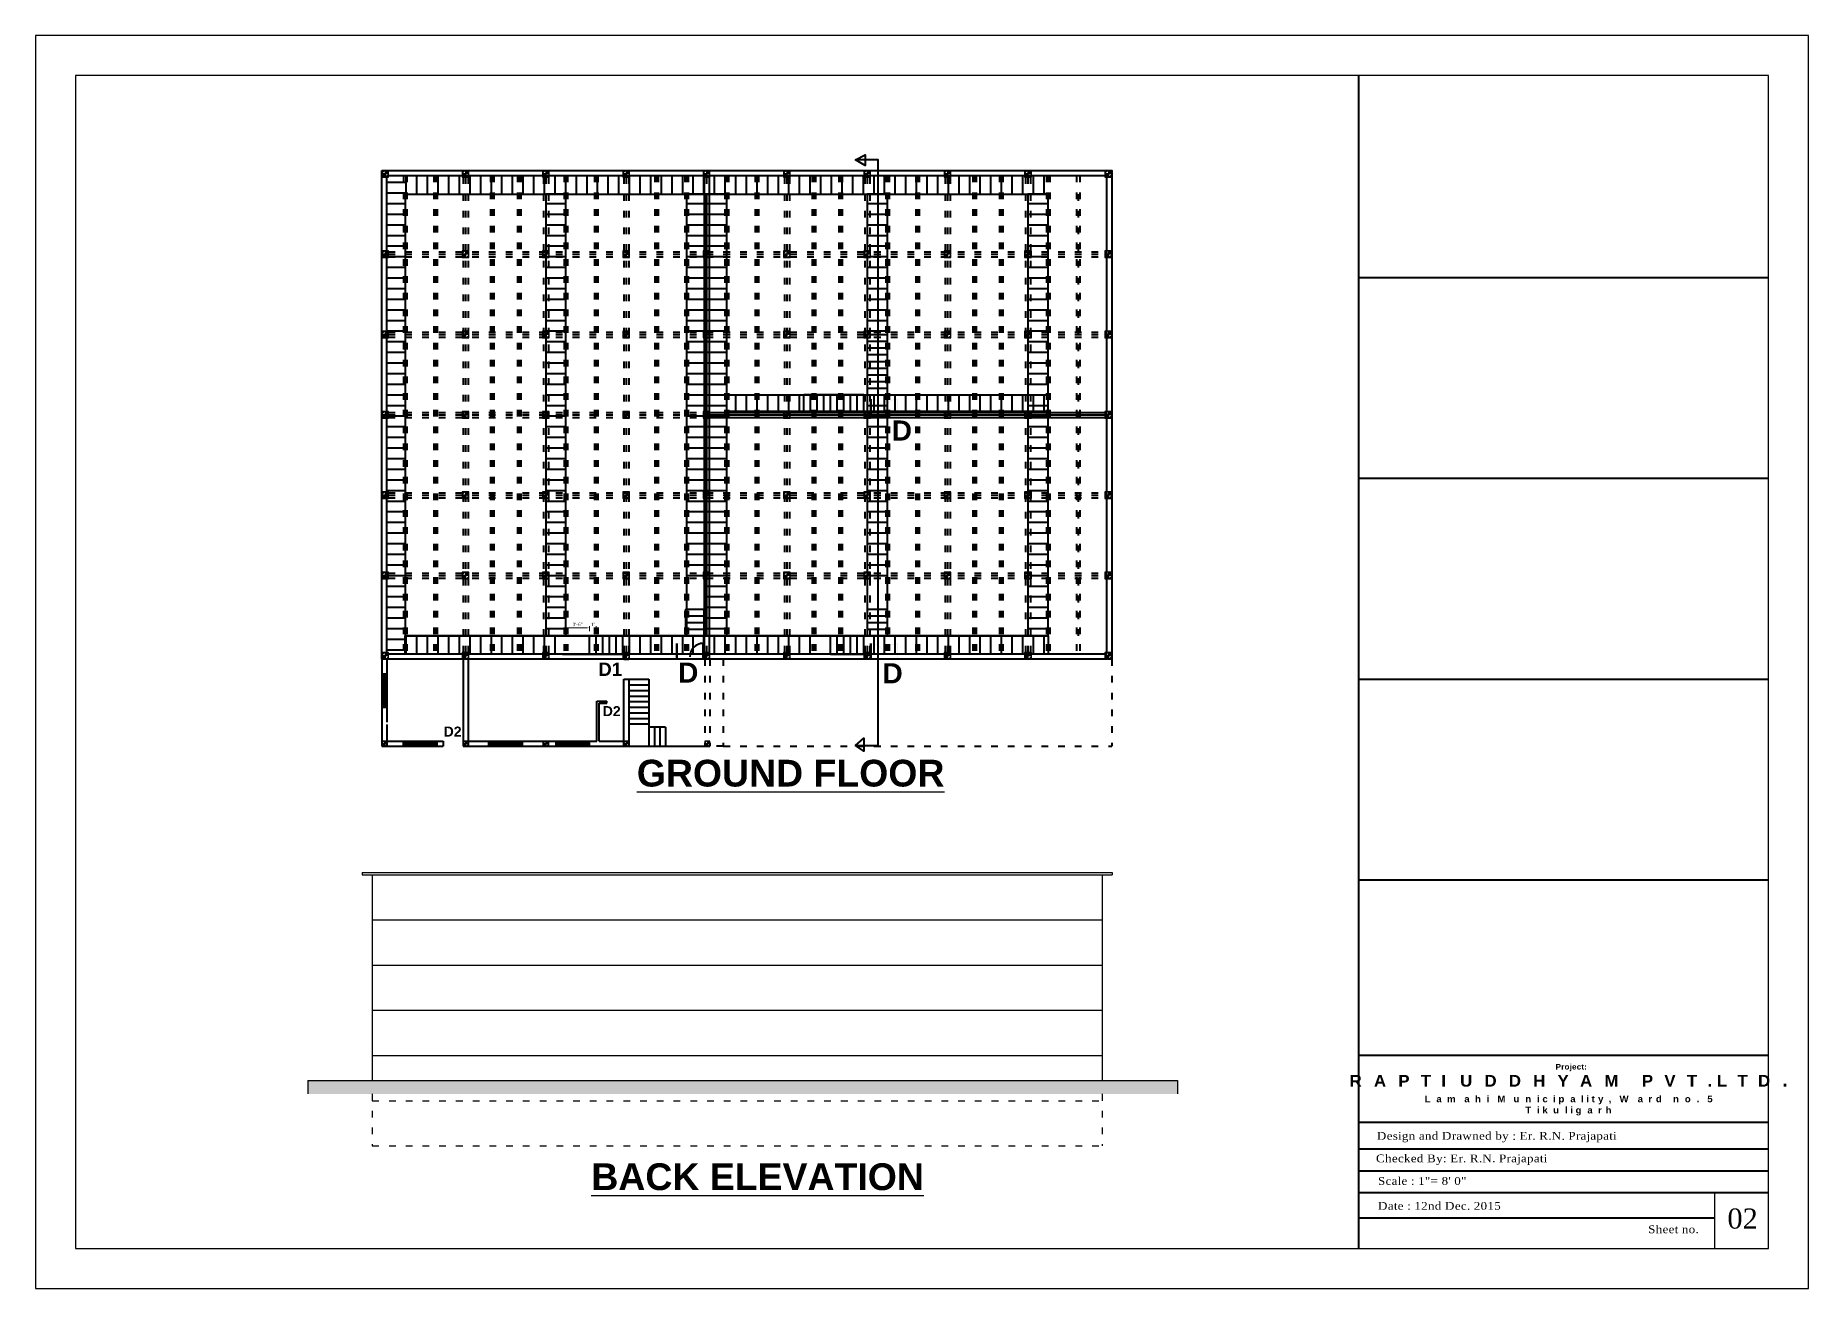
# Model space of a CAD drawing. Extents: x -2338379 to 930990, y -818978 to 106940.
# Drawn here: x 365218 to 368396, y -199437 to -197191 of the extents above; entities that cross this region are included whole.
import ezdxf

# ---------------------------------------------------------------- set-up
doc = ezdxf.new("R2010")
doc.units = 0
doc.header["$MEASUREMENT"] = 0
doc.header["$PDMODE"] = 34
doc.linetypes.add('ACAD_ISO03W100', pattern=[30, 12, -18])
doc.layers.get('0').update_dxf_attribs({"linetype": 'CONTINUOUS', "lineweight": 30})
doc.layers.get('DEFPOINTS').update_dxf_attribs({"linetype": 'CONTINUOUS'})
for name, color, linetype, lineweight in [('DIM', 6, 'CONTINUOUS', 20), ('Door', 5, 'CONTINUOUS', 5), ('STAIRCASE', 32, 'CONTINUOUS', 25), ('Text (Data)', 1, 'CONTINUOUS', 13), ('WALL', 1, 'CONTINUOUS', 40), ('way', 252, 'CONTINUOUS', 120)]:
    doc.layers.add(name, color=color, linetype=linetype, lineweight=lineweight)
doc.layers.add('dotline', color=113, linetype='ACAD_ISO03W100')
doc.layers.add('pillar12', color=7, linetype='CONTINUOUS')
doc.styles.get("Standard").update_dxf_attribs({"font": 'times.ttf', "height": 6})
doc.dimstyles.new('Standard$0', dxfattribs={"dimtxt": 6, "dimasz": 4, "dimexe": 3, "dimexo": 6, "dimgap": 3, "dimtad": 1, "dimdec": 1, "dimzin": 0, "dimdsep": 46, "dimlunit": 4, "dimtxsty": 'Standard', "dimcen": 0.09, "dimclrd": 6, "dimclre": 6, "dimclrt": 7, "dimadec": 0, "dimazin": 0, "dimtfac": 1, "dimtdec": 1, "dimtix": 1, "dimtofl": 0, "dimtmove": 1, "dimatfit": 3, "dimfxl": 1, "dimtolj": 1, "dimtzin": 0, "dimlwd": 18, "dimlwe": 18, "dimarcsym": 0})
pattern_1 = [(90, (359863.2, -201797.147), (-19.05, 1e-15), [])]
pattern_2 = [(0, (359863.2, -201797.147), (0, 19.05), [])]

msp = doc.modelspace()

# ---------------------------------------------------------------- texts
for s, insert, char_height, width, attachment_point in [('{\\fArial|b1|i0|c0|p34;\\L\\C1;GROUND FLOOR}', (366296.11, -198489.08), 48, 849.6948, 1), ('\\pi-24,l24,t24;{\\fArial Black|b1|i0|c0|p34;\\W0.9;\\T1.05;Project:\\P\\H2.1x;\\T2;RAPTI UDDHYAM PVT.LTD\\H1.143x;.\\H0.5208x;\\O\\P\\H0.9599x;\\oLamahi Municipality, Ward no. 5\\PTikuligarh}', (367970.85, -199034.43), 10, 762.9723, 2), ('\\pi-42,l42,t42;{\\W1.1;\\T1.05;Design and Drawned by : Er. R.N. Prajapati}', (367622.4, -199156.3), 14, 478.4843, 1), ('\\pi-42,l42,t42;{\\W1.1;\\T1.05;Checked By: Er. R.N. Prajapati}', (367620.84, -199196.75), 14, 478.4843, 1), ('{\\fArial|b1|i0|c0|p34;\\L\\C1;BACK ELEVATION}', (366214.56, -199212.57), 48, 712.813, 1), ('\\pi-42,l42,t42;{\\W1.1;\\T1.05;Scale : 1"= 8\' 0"}', (367624.46, -199237.22), 14, 478.4843, 1), ('\\pi-42,l42,t42;{\\W1.1;\\T1.05;Date : 12nd Dec. 2015}', (367624.46, -199281.81), 14, 478.4843, 1), ('\\pi-42,l42,t42;{\\W1.1;\\T1.05;Sheet no.}', (368108.62, -199323.84), 14, 478.4843, 1)]:
    msp.add_mtext(s, dxfattribs=dict(insert=insert, char_height=char_height, width=width, attachment_point=attachment_point))
at = {"layer": 'DIM', "color": 0, "lineweight": 80, "insert": (368250.63, -199293.56), "char_height": 36, "width": 54.6723, "attachment_point": 1}
msp.add_mtext('02', dxfattribs=at)
at = {"layer": 'Text (Data)', "width": 2571.7209, "attachment_point": 1}
for s, insert, char_height in [('{\\fArial|b1|i0|c0|p34;D}', (366752.97, -197880.87), 36), ('{\\fArial|b1|i0|c0|p34;D1}', (366227, -198314.84), 24), ('{\\fArial|b1|i0|c0|p34;D}', (366370.07, -198314.84), 36), ('{\\fArial|b1|i0|c0|p34;D}', (366736.36, -198316), 36), ('{\\fArial|b1|i0|c0|p34;D2}', (366235, -198392.92), 18), ('{\\fArial|b1|i0|c0|p34;D2}', (365949.91, -198429.54), 18)]:
    msp.add_mtext(s, dxfattribs=dict(at, insert=insert, char_height=char_height))

# ---------------------------------------------------------------- blocks, each defined once
blk = doc.blocks.new('pill12')
h = blk.add_hatch(color=5)
h.paths.add_polyline_path([(-6, -6), (6, -6), (6, 6), (-6, 6)], flags=17)
edge = h.paths.add_edge_path(flags=17)
edge.add_line((6, 0), (-6, 0))
edge.add_line((0, 6), (0, -6))
for p, q in [((6, 0), (-6, 0)), ((0, 6), (0, -6))]:
    blk.add_line(p, q)
blk.add_lwpolyline([(-6, -6), (6, -6), (6, 6), (-6, 6)], close=True)
blk = doc.blocks.new('pill9')
h = blk.add_hatch(color=3)
h.paths.add_polyline_path([(-4.5, -4.5), (4.5, -4.5), (4.5, 4.5), (-4.5, 4.5)], flags=16)
edge = h.paths.add_edge_path()
edge.add_line((4.5, 0), (-4.5, 0))
edge.add_line((0, 4.5), (0, -4.5))
for p, q in [((4.5, 0), (-4.5, 0)), ((0, 4.5), (0, -4.5))]:
    blk.add_line(p, q)
blk.add_lwpolyline([(-4.5, -4.5), (4.5, -4.5), (4.5, 4.5), (-4.5, 4.5)], close=True)
blk = doc.blocks.new('*D1431')
at = {"color": 6, "lineweight": 18, "transparency": 16777216}
for p, q in [((366169.1, -198258.6), (366169.1, -198249.6)), ((366211.1, -198258.6), (366211.1, -198249.6)), ((366173.1, -198252.6), (366207.1, -198252.6))]:
    blk.add_line(p, q, dxfattribs=at)
at = {"color": 6, "lineweight": 30, "transparency": 16777216}
for points in [[(366173.1, -198252), (366173.1, -198253.3), (366169.1, -198252.6)], [(366207.1, -198252), (366207.1, -198253.3), (366211.1, -198252.6)]]:
    blk.add_solid(points, dxfattribs=at)
at = {"layer": 'DEFPOINTS', "color": 0, "lineweight": 30, "transparency": 16777216}
for p in [(366169.1, -198266.9), (366211.1, -198252.6), (366211.1, -198266.9)]:
    blk.add_point(p, dxfattribs=at)
at = {"color": 7, "lineweight": 30, "transparency": 16777216, "insert": (366190.1, -198246.6), "char_height": 6, "attachment_point": 5}
blk.add_mtext('\\A1;3\'-6"', dxfattribs=at)
blk = doc.blocks.new('*D1432')
at = {"color": 6, "lineweight": 18, "transparency": 16777216}
for p, q in [((366211.1, -198258.6), (366211.1, -198249.6)), ((366223.1, -198258.6), (366223.1, -198249.6))]:
    blk.add_line(p, q, dxfattribs=at)
at = {"layer": 'DEFPOINTS', "color": 0, "lineweight": 30, "transparency": 16777216}
for p in [(366211.1, -198266.9), (366223.1, -198252.6), (366223.1, -198266.9)]:
    blk.add_point(p, dxfattribs=at)
at = {"color": 7, "lineweight": 30, "transparency": 16777216, "insert": (366217.1, -198246.6), "char_height": 6, "attachment_point": 5}
blk.add_mtext("\\A1;1'", dxfattribs=at)

# ---------------------------------------------------------------- dimensions: what is measured, and where the dimension line sits
at = {"lineweight": 30}
for base, p1, p2, picture, middle in [((366211.14, -198252.62), (366169.14, -198266.89), (366211.14, -198266.89), '*D1431', (366190.14, -198246.57)), ((366223.14, -198252.62), (366211.14, -198266.89), (366223.14, -198266.89), '*D1432', (366217.14, -198246.62))]:
    dim = msp.add_linear_dim(base=base, p1=p1, p2=p2, dimstyle='Standard$0', override={"dimdec": 0, "dimtdec": 0, "dimfxl": 6, "dimfxlon": 1, "dimarcsym": 1}, dxfattribs=at)
    dim.commit()
    dim.dimension.update_dxf_attribs({"geometry": picture, "text_midpoint": middle})

# ---------------------------------------------------------------- hatches: boundary and pattern name
at = {"lineweight": 40}
h = msp.add_hatch(dxfattribs=at)
h.set_pattern_fill('EARTH', color=256, scale=3, angle=45, style=0)
h.set_pattern_definition([(45, (358221.529, -201691.418), (2e-15, 26.94077), [19.05, -19.05]), (45, (358216.478, -201686.366), (2e-15, 26.94077), [19.05, -19.05]), (45, (358211.426, -201681.315), (2e-15, 26.94077), [19.05, -19.05]), (135, (358211.426, -201677.947), (-26.94077, 2e-15), [19.05, -19.05]), (135, (358216.478, -201672.896), (-26.94077, 2e-15), [19.05, -19.05]), (135, (358221.529, -201667.845), (-26.94077, 2e-15), [19.05, -19.05])])
h.paths.add_polyline_path([(365706.72, -199088.24), (367264.81, -199088.24), (367264.81, -199064.24), (365706.72, -199064.24)])
at = {"layer": 'Door', "lineweight": 40}
h = msp.add_hatch(color=256, dxfattribs=at)
h.paths.add_polyline_path([(366762.64, -197842.89), (366762.64, -197861.89), (366763.14, -197861.89), (366763.14, -197842.39, 0.359988), (366739.57, -197861.89), (366739.73, -197861.89, -0.3402056)])
h.paths.add_polyline_path([(366730.14, -197847.65), (366730.14, -197848.34, -0.0427968), (366733.14, -197851.23), (366733.14, -197850.51, 0.0432596)])
h.paths.add_polyline_path([(366715.14, -197842.39), (366715.14, -197861.89), (366715.64, -197861.89), (366715.64, -197842.89, -0.1628926), (366730.14, -197848.34), (366730.14, -197847.65, 0.1704041)])
h.paths.add_polyline_path([(366733.14, -197850.51), (366733.14, -197851.23, -0.0538071), (366736.14, -197855.53), (366736.14, -197854.77, 0.054397)])
h.paths.add_polyline_path([(366736.14, -197854.77), (366736.14, -197855.53, -0.0700366), (366738.56, -197861.89), (366738.72, -197861.89, 0.079352)])
h.paths.add_polyline_path([(366738.72, -197861.89), (366738.56, -197861.89, -0.0465932), (366739.14, -197866.39, 0.0471891)])
h.paths.add_polyline_path([(366739.73, -197861.89), (366739.57, -197861.89, 0.0471891), (366739.14, -197866.39, -0.0465932)])
h.paths.add_polyline_path([(366715.64, -197861.89), (366715.14, -197861.89), (366715.14, -197870.89), (366715.64, -197870.89)])
h.paths.add_polyline_path([(366763.14, -197861.89), (366762.64, -197861.89), (366762.64, -197870.89), (366763.14, -197870.89)])
h = msp.add_hatch(color=256, dxfattribs=at)
h.paths.add_polyline_path([(366414.64, -198280.89), (366414.64, -198299.89), (366415.14, -198299.89), (366415.14, -198280.39, 0.359988), (366391.57, -198299.89), (366391.73, -198299.89, -0.3402056)])
h.paths.add_polyline_path([(366382.14, -198285.65), (366382.14, -198286.34, -0.0427968), (366385.14, -198289.23), (366385.14, -198288.51, 0.0432596)])
h.paths.add_polyline_path([(366367.14, -198280.39), (366367.14, -198299.89), (366367.64, -198299.89), (366367.64, -198280.89, -0.1628926), (366382.14, -198286.34), (366382.14, -198285.65, 0.1704041)])
h.paths.add_polyline_path([(366385.14, -198288.51), (366385.14, -198289.23, -0.0538071), (366388.14, -198293.53), (366388.14, -198292.77, 0.054397)])
h.paths.add_polyline_path([(366388.14, -198292.77), (366388.14, -198293.53, -0.0700366), (366390.56, -198299.89), (366390.72, -198299.89, 0.079352)])
h.paths.add_polyline_path([(366390.72, -198299.89), (366390.56, -198299.89, -0.0465932), (366391.14, -198304.39, 0.0471891)])
h.paths.add_polyline_path([(366391.73, -198299.89), (366391.57, -198299.89, 0.0471891), (366391.14, -198304.39, -0.0465932)])
h.paths.add_polyline_path([(366367.64, -198299.89), (366367.14, -198299.89), (366367.14, -198308.89), (366367.64, -198308.89)])
h.paths.add_polyline_path([(366415.14, -198299.89), (366414.64, -198299.89), (366414.64, -198308.89), (366415.14, -198308.89)])
h = msp.add_hatch(color=256, dxfattribs=at)
h.paths.add_polyline_path([(366762.64, -198280.89), (366762.64, -198299.89), (366763.14, -198299.89), (366763.14, -198280.39, 0.359988), (366739.57, -198299.89), (366739.73, -198299.89, -0.3402056)])
h.paths.add_polyline_path([(366730.14, -198285.65), (366730.14, -198286.34, -0.0427968), (366733.14, -198289.23), (366733.14, -198288.51, 0.0432596)])
h.paths.add_polyline_path([(366715.14, -198280.39), (366715.14, -198299.89), (366715.64, -198299.89), (366715.64, -198280.89, -0.1628926), (366730.14, -198286.34), (366730.14, -198285.65, 0.1704041)])
h.paths.add_polyline_path([(366733.14, -198288.51), (366733.14, -198289.23, -0.0538071), (366736.14, -198293.53), (366736.14, -198292.77, 0.054397)])
h.paths.add_polyline_path([(366736.14, -198292.77), (366736.14, -198293.53, -0.0700366), (366738.56, -198299.89), (366738.72, -198299.89, 0.079352)])
h.paths.add_polyline_path([(366738.72, -198299.89), (366738.56, -198299.89, -0.0465932), (366739.14, -198304.39, 0.0471891)])
h.paths.add_polyline_path([(366739.73, -198299.89), (366739.57, -198299.89, 0.0471891), (366739.14, -198304.39, -0.0465932)])
h.paths.add_polyline_path([(366715.64, -198299.89), (366715.14, -198299.89), (366715.14, -198308.89), (366715.64, -198308.89)])
h.paths.add_polyline_path([(366763.14, -198299.89), (366762.64, -198299.89), (366762.64, -198308.89), (366763.14, -198308.89)])
at = {"layer": 'way', "lineweight": 40}
h = msp.add_hatch(dxfattribs=at)
h.set_pattern_fill('LINE', color=256, scale=6, style=0)
h.set_pattern_definition(pattern_2)
h.paths.add_polyline_path([(365848.14, -197441.89), (365881.14, -197441.89), (365881.14, -198299.89), (365848.14, -198299.89)])
h = msp.add_hatch(dxfattribs=at)
h.set_pattern_fill('LINE', color=256, scale=6, angle=90, style=0)
h.set_pattern_definition(pattern_1)
h.paths.add_polyline_path([(365881.14, -197441.89), (367033.14, -197441.89), (367033.14, -197474.89), (365881.14, -197474.89)])
h = msp.add_hatch(dxfattribs=at)
h.set_pattern_fill('LINE', color=256, scale=6, style=0)
h.set_pattern_definition(pattern_2)
h.paths.add_polyline_path([(366133.14, -198266.89), (366169.14, -198266.89), (366169.14, -197474.89), (366133.14, -197474.89)])
h = msp.add_hatch(dxfattribs=at)
h.set_pattern_fill('LINE', color=256, scale=6, style=0)
h.set_pattern_definition(pattern_2)
h.paths.add_polyline_path([(366416.64, -198254.89), (366385.14, -198254.89), (366385.14, -198266.89), (366421.14, -198266.89), (366421.14, -197474.89), (366385.14, -197474.89), (366385.14, -198170.89), (366416.64, -198170.89), (366416.64, -198182.89), (366385.14, -198182.89), (366385.14, -198194.89), (366416.64, -198194.89), (366416.64, -198218.89), (366385.14, -198218.89), (366385.14, -198230.89), (366416.64, -198230.89)])
h = msp.add_hatch(dxfattribs=at)
h.set_pattern_fill('LINE', color=256, scale=6, style=0)
h.set_pattern_definition(pattern_2)
h.paths.add_polyline_path([(366421.14, -198266.89), (366457.14, -198266.89), (366457.14, -197474.89), (366421.14, -197474.89)])
h = msp.add_hatch(dxfattribs=at)
h.set_pattern_fill('LINE', color=256, scale=6, style=0)
h.set_pattern_definition(pattern_2)
h.paths.add_polyline_path([(366709.14, -197726.89), (366745.14, -197726.89), (366745.14, -197474.89), (366709.14, -197474.89)])
h.paths.add_polyline_path([(366709.14, -198158.89), (366745.14, -198158.89), (366745.14, -197834.89), (366709.14, -197834.89)])
h = msp.add_hatch(dxfattribs=at)
h.set_pattern_fill('LINE', color=256, scale=6, style=0)
h.set_pattern_definition(pattern_2)
h.paths.add_polyline_path([(366997.14, -198266.89), (367033.14, -198266.89), (367033.14, -197474.89), (366997.14, -197474.89)])
h = msp.add_hatch(dxfattribs=at)
h.set_pattern_fill('LINE', color=256, scale=6, angle=90, style=0)
h.set_pattern_definition(pattern_1)
h.paths.add_polyline_path([(366595.14, -197864.89), (366595.14, -197834.89), (366457.14, -197834.89), (366457.14, -197864.89)])
h.paths.add_polyline_path([(367033.14, -197864.89), (367033.14, -197834.89), (366703.14, -197834.89), (366703.14, -197864.89)])
h = msp.add_hatch(dxfattribs=at)
h.set_pattern_fill('LINE', color=256, scale=6, angle=90, style=0)
h.set_pattern_definition(pattern_1)
h.paths.add_polyline_path([(366163.14, -198299.89), (366163.14, -198266.89), (365881.14, -198266.89), (365881.14, -198299.89)])
h.paths.add_polyline_path([(366631.14, -198266.89), (366631.14, -198299.89), (366643.14, -198299.89), (366643.14, -198266.89)])
h.paths.add_polyline_path([(366619.14, -198299.89), (366619.14, -198266.89), (366271.14, -198266.89), (366271.14, -198299.89)])
h.paths.add_polyline_path([(366679.14, -198299.89), (366679.14, -198266.89), (366667.14, -198266.89), (366667.14, -198299.89)])
h.paths.add_polyline_path([(366703.14, -198266.89), (366703.14, -198299.89), (367033.14, -198299.89), (367033.14, -198266.89)])

# ---------------------------------------------------------------- linework, layer by layer
at = {"lineweight": 40}
for p, q in [((367589.36, -197262.64), (367589.36, -199365.04)), ((366715.14, -197842.39), (366715.14, -197870.89)), ((366715.64, -197842.89), (366715.64, -197870.89)), ((366367.14, -198280.39), (366367.14, -198308.89)), ((366367.64, -198280.39), (366367.64, -198280.39)), ((366367.64, -198280.89), (366367.64, -198308.89)), ((366414.64, -198280.39), (366414.64, -198280.39)), ((366414.64, -198280.89), (366414.64, -198308.89)), ((366415.14, -198280.39), (366415.14, -198308.89)), ((366715.14, -198280.39), (366715.14, -198308.89)), ((366715.64, -198280.89), (366715.64, -198308.89)), ((367033.14, -198266.89), (367033.14, -198299.89)), ((365839.14, -198308.89), (365839.14, -198464.89)), ((365848.14, -198308.89), (365848.14, -198421.89)), ((365984.64, -198308.89), (365984.64, -198464.89)), ((365993.64, -198308.89), (365993.64, -198464.89)), ((366272.64, -198308.89), (366281.64, -198308.89)), ((366272.64, -198464.89), (366272.64, -198344.89)), ((366272.64, -198344.89), (366281.64, -198344.89)), ((366281.64, -198344.89), (366281.64, -198464.89)), ((366224.64, -198383.89), (366242.64, -198383.89)), ((366224.64, -198455.89), (366224.64, -198383.89)), ((366228.64, -198387.89), (366242.64, -198387.89)), ((366228.64, -198455.89), (366228.64, -198387.89)), ((366242.64, -198387.89), (366242.64, -198383.89)), ((365848.14, -198425.89), (365848.14, -198464.89)), ((365839.14, -198455.89), (365843.64, -198455.89)), ((365839.14, -198464.89), (365843.64, -198464.89)), ((365848.14, -198455.89), (365948.92, -198455.89)), ((365877.8, -198455.89), (365878.14, -198455.89)), ((365948.92, -198455.89), (365948.92, -198464.89)), ((365984.64, -198455.89), (366224.64, -198455.89)), ((366128.64, -198464.89), (366128.64, -198455.89)), ((366137.64, -198464.89), (366137.64, -198455.89)), ((366228.64, -198455.89), (366272.64, -198455.89))]:
    msp.add_line(p, q, dxfattribs=at)
for p, q in [((365804.02, -198691.24), (365804.02, -198695.24)), ((365804.02, -198691.24), (367148.02, -198691.24)), ((365804.02, -198695.24), (367148.02, -198695.24)), ((365822.02, -198695.24), (365822.02, -199064.24)), ((367130.02, -198695.24), (367130.02, -199064.24)), ((367148.02, -198691.24), (367148.02, -198695.24)), ((365822.02, -198776.24), (367130.02, -198776.24)), ((365822.02, -198857.24), (367130.02, -198857.24)), ((365822.02, -198938.24), (367130.02, -198938.24)), ((365822.02, -199019.24), (366350.02, -199019.24)), ((366350.02, -199019.24), (367130.02, -199019.24)), ((365706.72, -199064.24), (367264.81, -199064.24)), ((365706.72, -199064.24), (365706.72, -199088.24)), ((367264.81, -199064.24), (367264.81, -199088.24)), ((368227.51, -199265.24), (368227.51, -199365.04))]:
    msp.add_line(p, q)
at = {"color": 3}
for points in [[(368395.99, -199437.04), (368395.99, -197190.64), (365218.39, -197190.64), (365218.39, -199437.04)], [(368323.99, -199365.04), (368323.99, -197262.64), (365290.39, -197262.64), (365290.39, -199365.04)]]:
    msp.add_lwpolyline(points, close=True, dxfattribs=at)
at = {"color": 1, "lineweight": 40}
msp.add_lwpolyline([(366687.9, -198463.69), (366703.23, -198450.5), (366703.23, -198473.9), (366687.9, -198463.69), (366728.36, -198463.69), (366728.36, -197413.79), (366687.91, -197413.79), (366705.51, -197404.36), (366705.51, -197423.53), (366687.91, -197413.79)], dxfattribs=at)
at = {"lineweight": 40}
msp.add_lwpolyline([(365839.14, -197432.89), (367147.14, -197432.89), (367147.14, -198308.89), (365839.14, -198308.89)], close=True, dxfattribs=at)
for points in [[(368323.99, -197625.04), (367589.36, -197625.04)], [(368323.99, -197985.04), (367589.36, -197985.04)], [(368323.99, -198345.04), (367589.36, -198345.04)], [(368323.99, -198705.04), (367589.36, -198705.04)], [(368323.99, -199018.98), (367589.36, -199018.98)], [(368323.99, -199139.5), (367589.36, -199139.5)], [(368323.99, -199187.23), (367589.36, -199187.23)], [(368323.99, -199226.54), (367589.36, -199226.54)], [(368323.99, -199265.24), (367589.36, -199265.24)], [(368227.51, -199310.63), (367589.36, -199310.63)]]:
    msp.add_lwpolyline(points, dxfattribs=at)
at = {"layer": 'Door', "lineweight": 40}
for p, q in [((365848.14, -198335.39), (365839.14, -198335.39)), ((365842.14, -198335.39), (365842.14, -198395.39)), ((365845.14, -198335.39), (365845.14, -198395.39)), ((365848.14, -198395.39), (365839.14, -198395.39)), ((365878.14, -198464.89), (365878.14, -198455.89)), ((365938.14, -198458.89), (365878.14, -198458.89)), ((365938.14, -198461.89), (365878.14, -198461.89)), ((365938.14, -198464.89), (365938.14, -198455.89)), ((366031.14, -198464.89), (366031.14, -198455.89)), ((366091.14, -198458.89), (366031.14, -198458.89)), ((366091.14, -198461.89), (366031.14, -198461.89)), ((366091.14, -198464.89), (366091.14, -198455.89)), ((366137.57, -198464.89), (366137.57, -198455.89)), ((366151.14, -198455.89), (366151.14, -198464.89)), ((366211.14, -198458.89), (366151.14, -198458.89)), ((366211.14, -198461.89), (366151.14, -198461.89)), ((366211.14, -198464.89), (366211.14, -198455.89))]:
    msp.add_line(p, q, dxfattribs=at)
msp.add_arc((366415.14, -198304.39), 24, 90, 180, dxfattribs=at)
at = {"layer": 'dotline', "lineweight": 40}
for p, q in [((365878.14, -197441.89), (365878.14, -198299.89)), ((365884.14, -197441.89), (365884.14, -198299.89)), ((365932.14, -197441.89), (365932.14, -198299.89)), ((365935.14, -197441.89), (365935.14, -198299.89)), ((365938.14, -197441.89), (365938.14, -198299.89)), ((365984.64, -197444.89), (365984.64, -198296.89)), ((365989.14, -197444.89), (365989.14, -198296.89)), ((365993.64, -197444.89), (365993.64, -198296.89)), ((366034.14, -197441.89), (366034.14, -198299.89)), ((366037.14, -197441.89), (366037.14, -198299.89)), ((366040.14, -197441.89), (366040.14, -198299.89)), ((366082.14, -197441.89), (366082.14, -198299.89)), ((366085.14, -197441.89), (366085.14, -198299.89)), ((366088.14, -197441.89), (366088.14, -198299.89)), ((366128.64, -197444.89), (366128.64, -198296.89)), ((366133.14, -197444.89), (366133.14, -198296.89)), ((366137.64, -197444.89), (366137.64, -198296.89)), ((366166.14, -197441.89), (366166.14, -198299.89)), ((366169.14, -197441.89), (366169.14, -198299.89)), ((366172.14, -197441.89), (366172.14, -198299.89)), ((366220.14, -197441.89), (366220.14, -198299.89)), ((366223.14, -197441.89), (366223.14, -198299.89)), ((366226.14, -197441.89), (366226.14, -198299.89)), ((366272.64, -197444.89), (366272.64, -198299.89)), ((366277.14, -197444.89), (366277.14, -198296.89)), ((366281.64, -197444.89), (366281.64, -198296.89)), ((366328.14, -197441.89), (366328.14, -198299.89)), ((366331.14, -197441.89), (366331.14, -198299.89)), ((366334.14, -197441.89), (366334.14, -198299.89)), ((366382.14, -197441.89), (366382.14, -198299.89)), ((366385.14, -197441.89), (366385.14, -198299.89)), ((366388.14, -197441.89), (366388.14, -198299.89)), ((366421.14, -197444.89), (366421.14, -198296.89)), ((366454.14, -197441.89), (366454.14, -198299.89)), ((366457.14, -197441.89), (366457.14, -198299.89)), ((366460.14, -197441.89), (366460.14, -198299.89)), ((366508.14, -197441.89), (366508.14, -198299.89)), ((366511.14, -197441.89), (366511.14, -198299.89)), ((366514.14, -197441.89), (366514.14, -198299.89)), ((366560.64, -197444.89), (366560.64, -198296.89)), ((366565.14, -197444.89), (366565.14, -198296.89)), ((366569.64, -197444.89), (366569.64, -198296.89)), ((366610.14, -197441.89), (366610.14, -198299.89)), ((366613.14, -197441.89), (366613.14, -198299.89)), ((366616.14, -197441.89), (366616.14, -198299.89)), ((366658.14, -197441.89), (366658.14, -198299.89)), ((366661.14, -197441.89), (366661.14, -198299.89)), ((366664.14, -197441.89), (366664.14, -198299.89)), ((366704.64, -197444.89), (366704.64, -198296.89)), ((366709.14, -197444.89), (366709.14, -198296.89)), ((366713.64, -197444.89), (366713.64, -198296.89)), ((366742.14, -197441.89), (366742.14, -198299.89)), ((366745.14, -197441.89), (366745.14, -198299.89)), ((366748.14, -197441.89), (366748.14, -198299.89)), ((366796.14, -197441.89), (366796.14, -198299.89)), ((366799.14, -197441.89), (366799.14, -198299.89)), ((366802.14, -197441.89), (366802.14, -198299.89)), ((366848.64, -197444.89), (366848.64, -198296.89)), ((366853.14, -197444.89), (366853.14, -198296.89)), ((366857.64, -197444.89), (366857.64, -198296.89)), ((366898.14, -197441.89), (366898.14, -198299.89)), ((366901.14, -197441.89), (366901.14, -198299.89)), ((366904.14, -197441.89), (366904.14, -198299.89)), ((366946.14, -197441.89), (366946.14, -198299.89)), ((366949.14, -197441.89), (366949.14, -198299.89)), ((366952.14, -197441.89), (366952.14, -198299.89)), ((366992.64, -197444.89), (366992.64, -198296.89)), ((366997.14, -197444.89), (366997.14, -198296.89)), ((367001.64, -197444.89), (367001.64, -198296.89)), ((367030.14, -197441.89), (367030.14, -198299.89)), ((367033.14, -197441.89), (367033.14, -198299.89)), ((367036.14, -197441.89), (367036.14, -198299.89)), ((367084.14, -197441.89), (367084.14, -198299.89)), ((367090.14, -197441.89), (367090.14, -198299.89)), ((367087.14, -197474.89), (367087.14, -198266.89)), ((365851.14, -197578.39), (367135.14, -197578.39)), ((365851.14, -197578.39), (367135.14, -197578.39)), ((365851.14, -197582.89), (367135.14, -197582.89)), ((365851.14, -197582.89), (367135.14, -197582.89)), ((365851.14, -197587.39), (367135.14, -197587.39)), ((365851.14, -197587.39), (367135.14, -197587.39)), ((365851.14, -197722.39), (367135.14, -197722.39)), ((365851.14, -197726.89), (367135.14, -197726.89)), ((365851.14, -197731.39), (367135.14, -197731.39)), ((365851.14, -197866.39), (366416.64, -197866.39)), ((365851.14, -197870.89), (366416.64, -197870.89)), ((365851.14, -197875.39), (366416.64, -197875.39)), ((365851.14, -198010.39), (367135.14, -198010.39)), ((365851.14, -198014.89), (367135.14, -198014.89)), ((365851.14, -198019.39), (367135.14, -198019.39)), ((365851.14, -198154.39), (367135.14, -198154.39)), ((365851.14, -198158.89), (367135.14, -198158.89)), ((365851.14, -198163.39), (367135.14, -198163.39)), ((366418.14, -198308.89), (366418.14, -198464.89)), ((366427.14, -198308.89), (366427.14, -198464.89)), ((366451.14, -198308.89), (366451.14, -198464.89)), ((367147.14, -198308.89), (367147.14, -198464.89)), ((366451.14, -198464.89), (366427.14, -198464.89)), ((366451.14, -198464.89), (367147.14, -198464.89))]:
    msp.add_line(p, q, dxfattribs=at)
at = {"layer": 'dotline'}
for p, q in [((365822.02, -199088.24), (365822.02, -199181.24)), ((365822.02, -199100.24), (367130.02, -199100.24)), ((367130.02, -199088.24), (367130.02, -199181.24)), ((365822.02, -199181.24), (367130.02, -199181.24))]:
    msp.add_line(p, q, dxfattribs=at)
at = {"layer": 'STAIRCASE', "lineweight": 40}
for p, q in [((366709.14, -197726.89), (366745.14, -197726.89)), ((366709.14, -197726.89), (366709.14, -197834.89)), ((366709.14, -197738.89), (366745.14, -197738.89)), ((366745.14, -197834.89), (366745.14, -197726.89)), ((366709.14, -197750.89), (366745.14, -197750.89)), ((366709.14, -197762.89), (366745.14, -197762.89)), ((366709.14, -197774.89), (366745.14, -197774.89)), ((366709.14, -197786.89), (366745.14, -197786.89)), ((366709.14, -197798.89), (366745.14, -197798.89)), ((366595.14, -197866.39), (366595.14, -197834.89)), ((366703.14, -197834.89), (366595.14, -197834.89)), ((366607.14, -197866.39), (366607.14, -197834.89)), ((366619.14, -197866.39), (366619.14, -197834.89)), ((366631.14, -197866.39), (366631.14, -197834.89)), ((366643.14, -197866.39), (366643.14, -197834.89)), ((366655.14, -197866.39), (366655.14, -197834.89)), ((366667.14, -197866.39), (366667.14, -197834.89)), ((366679.14, -197866.39), (366679.14, -197834.89)), ((366691.14, -197866.39), (366691.14, -197834.89)), ((366703.14, -197866.39), (366703.14, -197834.89)), ((366709.14, -197810.89), (366745.14, -197810.89)), ((366709.14, -197822.89), (366745.14, -197822.89)), ((366709.14, -197834.89), (366745.14, -197834.89)), ((366595.14, -197866.39), (366703.14, -197866.39)), ((366383.64, -198218.89), (366416.64, -198218.89)), ((366383.64, -198218.89), (366383.64, -198266.89)), ((366383.64, -198230.89), (366416.64, -198230.89)), ((366383.64, -198242.89), (366416.64, -198242.89)), ((366416.64, -198266.89), (366416.64, -198218.89)), ((366709.14, -198218.89), (366745.14, -198218.89)), ((366709.14, -198218.89), (366709.14, -198266.89)), ((366709.14, -198230.89), (366745.14, -198230.89)), ((366709.14, -198242.89), (366745.14, -198242.89)), ((366745.14, -198266.89), (366745.14, -198218.89)), ((366211.14, -198299.89), (366211.14, -198266.89)), ((366271.14, -198266.89), (366211.14, -198266.89)), ((366223.14, -198299.89), (366223.14, -198266.89)), ((366235.14, -198299.89), (366235.14, -198266.89)), ((366247.14, -198299.89), (366247.14, -198266.89)), ((366259.14, -198299.89), (366259.14, -198266.89)), ((366271.14, -198299.89), (366271.14, -198266.89)), ((366383.64, -198254.89), (366416.64, -198254.89)), ((366383.64, -198266.89), (366416.64, -198266.89)), ((366643.14, -198299.89), (366643.14, -198266.89)), ((366703.14, -198266.89), (366643.14, -198266.89)), ((366703.14, -198266.89), (366643.14, -198266.89)), ((366655.14, -198299.89), (366655.14, -198266.89)), ((366667.14, -198299.89), (366667.14, -198266.89)), ((366679.14, -198299.89), (366679.14, -198266.89)), ((366691.14, -198299.89), (366691.14, -198266.89)), ((366703.14, -198299.89), (366703.14, -198266.89)), ((366709.14, -198254.89), (366745.14, -198254.89)), ((366709.14, -198266.89), (366745.14, -198266.89)), ((366163.14, -198299.89), (366271.14, -198299.89)), ((366643.14, -198299.89), (366703.14, -198299.89)), ((366643.14, -198299.89), (366704.64, -198299.89)), ((366281.64, -198344.89), (366317.64, -198344.89)), ((366317.64, -198344.89), (366317.64, -198464.89)), ((366281.64, -198354.89), (366317.64, -198354.89)), ((366281.64, -198364.89), (366317.64, -198364.89)), ((366281.64, -198374.89), (366317.64, -198374.89)), ((366281.64, -198384.89), (366317.64, -198384.89)), ((366281.64, -198394.89), (366317.64, -198394.89)), ((366281.64, -198404.89), (366317.64, -198404.89)), ((366281.64, -198414.89), (366317.64, -198414.89)), ((366281.64, -198424.89), (366317.64, -198424.89)), ((366317.64, -198424.89), (366317.64, -198460.89)), ((366347.64, -198430.89), (366317.64, -198430.89)), ((366327.64, -198430.89), (366327.64, -198464.89)), ((366337.64, -198430.89), (366337.64, -198464.89)), ((366347.64, -198430.89), (366347.64, -198464.89)), ((365839.14, -198464.89), (365948.92, -198464.89)), ((365984.64, -198464.89), (366427.14, -198464.89))]:
    msp.add_line(p, q, dxfattribs=at)
at = {"layer": 'WALL', "lineweight": 40}
for p, q in [((366416.64, -197444.89), (366416.64, -198296.89)), ((366425.64, -197444.89), (366425.64, -198296.89)), ((366416.64, -197866.39), (367135.14, -197866.39)), ((366416.64, -197870.89), (367135.14, -197870.89)), ((366416.64, -197875.39), (367135.14, -197875.39))]:
    msp.add_line(p, q, dxfattribs=at)
at = {"layer": 'way', "lineweight": 40}
for p, q in [((365881.14, -197474.89), (365881.14, -198266.89)), ((365881.14, -197474.89), (367033.14, -197474.89)), ((367033.14, -198266.89), (365881.14, -198266.89))]:
    msp.add_line(p, q, dxfattribs=at)
for points in [[(365848.14, -197441.89), (367138.14, -197441.89), (367138.14, -198299.89), (365848.14, -198299.89)], [(366133.14, -198266.89), (366169.14, -198266.89), (366169.14, -197474.89), (366133.14, -197474.89)], [(366385.14, -198266.89), (366421.14, -198266.89), (366421.14, -197474.89), (366385.14, -197474.89)], [(366421.14, -198266.89), (366457.14, -198266.89), (366457.14, -197474.89), (366421.14, -197474.89)], [(366709.14, -198266.89), (366745.14, -198266.89), (366745.14, -197474.89), (366709.14, -197474.89)], [(366997.14, -198266.89), (367033.14, -198266.89), (367033.14, -197474.89), (366997.14, -197474.89)], [(365881.14, -198266.89), (367033.14, -198266.89), (367033.14, -198299.89), (365881.14, -198299.89)]]:
    msp.add_lwpolyline(points, close=True, dxfattribs=at)
msp.add_lwpolyline([(367033.14, -197864.89), (366457.14, -197864.89), (366457.14, -197834.89), (367033.14, -197834.89)], dxfattribs=at)

# ---------------------------------------------------------------- block references
at = {"lineweight": 40}
for p in [(365843.64, -198460.39), (365989.14, -198460.39), (366133.14, -198460.39), (366277.14, -198460.39), (366422.64, -198460.39)]:
    msp.add_blockref('pill9', p, dxfattribs=at)
at = {"layer": 'pillar12'}
for p in [(365845.14, -197438.89), (365989.14, -197438.89), (366133.14, -197438.89), (366277.14, -197438.89), (366421.14, -197438.89), (366565.14, -197438.89), (366709.14, -197438.89), (366853.14, -197438.89), (366997.14, -197438.89), (367141.14, -197438.89), (365845.14, -197582.89), (365989.14, -197582.89), (366133.14, -197582.89), (366277.14, -197582.89), (366421.14, -197582.89), (366565.14, -197582.89), (366709.14, -197582.89), (366853.14, -197582.89), (366997.14, -197582.89), (367141.14, -197582.89), (365845.14, -197726.89), (365989.14, -197726.89), (366133.14, -197726.89), (366277.14, -197726.89), (366421.14, -197726.89), (366565.14, -197726.89), (366709.14, -197726.89), (366853.14, -197726.89), (366997.14, -197726.89), (367141.14, -197726.89), (365845.14, -197870.89), (365989.14, -197870.89), (366133.14, -197870.89), (366277.14, -197870.89), (366421.14, -197870.89), (366565.14, -197870.89), (366709.14, -197870.89), (366853.14, -197870.89), (366997.14, -197870.89), (367141.14, -197870.89), (365845.14, -198014.89), (365989.14, -198014.89), (366133.14, -198014.89), (366277.14, -198014.89), (366421.14, -198014.89), (366565.14, -198014.89), (366709.14, -198014.89), (366853.14, -198014.89), (366997.14, -198014.89), (367141.14, -198014.89), (365845.14, -198158.89), (365989.14, -198158.89), (366133.14, -198158.89), (366277.14, -198158.89), (366421.14, -198158.89), (366565.14, -198158.89), (366709.14, -198158.89), (366853.14, -198158.89), (366997.14, -198158.89), (367141.14, -198158.89), (365845.14, -198302.89), (365989.14, -198302.89), (366133.14, -198302.89), (366277.14, -198302.89), (366421.14, -198302.89), (366565.14, -198302.89), (366709.14, -198302.89), (366853.14, -198302.89), (366997.14, -198302.89), (367141.14, -198302.89)]:
    msp.add_blockref('pill12', p, dxfattribs=at)

msp.set_redraw_order([(e.dxf.handle, doc.entitydb.next_handle()) for e in msp.query("TEXT MTEXT ATTDEF DIMENSION ARC_DIMENSION")])  # texts and dimensions are drawn at this point

doc.saveas('drawing.dxf')
